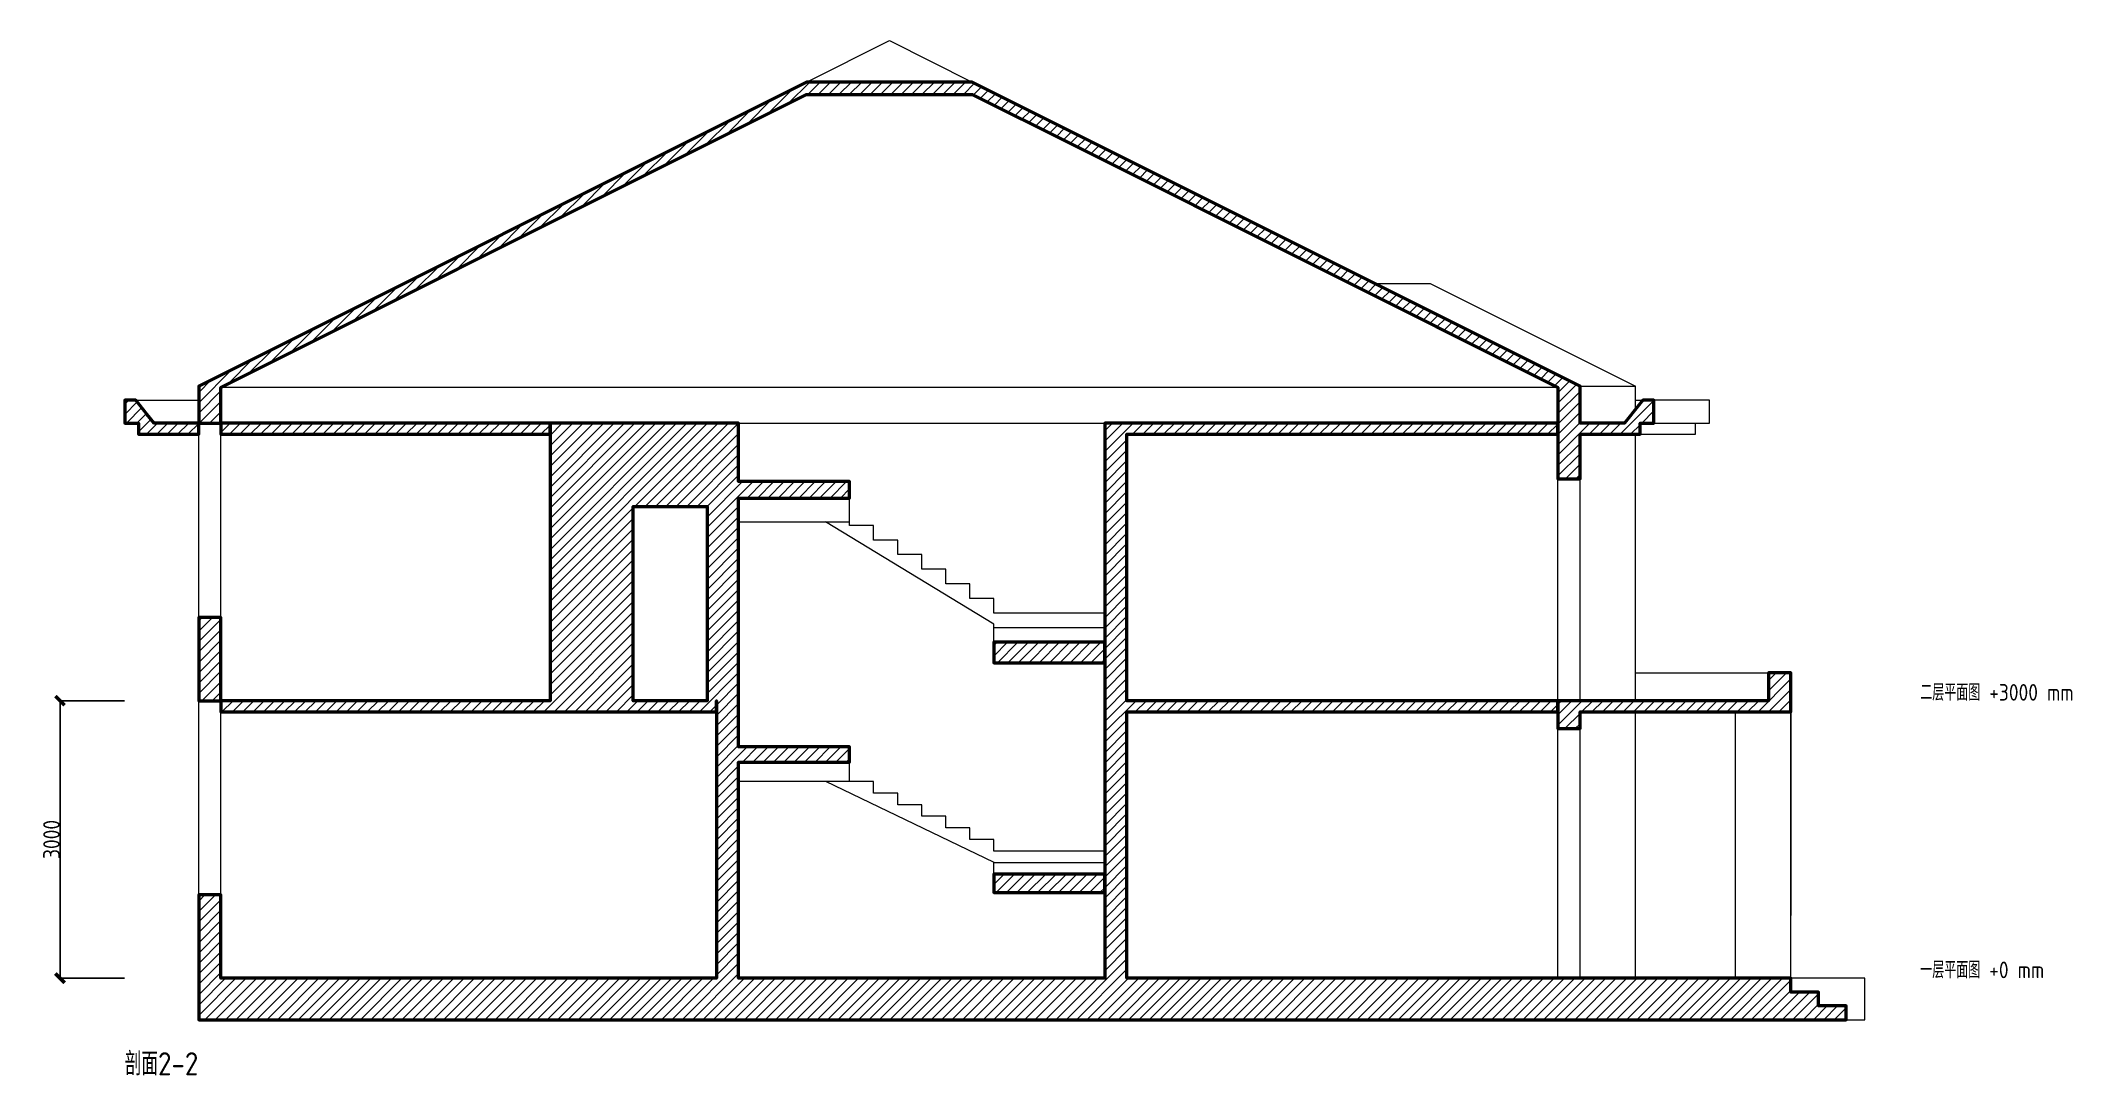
# Model space of a CAD drawing. Extents: x 20272 to 159607, y 22042 to 33227.
# Drawn here: x 137632 to 159607, y 22042 to 33227 of the extents above; entities that cross this region are included whole.
import ezdxf

# ---------------------------------------------------------------- set-up
doc = ezdxf.new("R2010")
doc.units = 0
doc.header["$LTSCALE"] = 1000
doc.header["$MEASUREMENT"] = 0
for name, color, linetype, lineweight in [('TZO_2D_annotation', 7, 'Continuous', 18), ('TZO_2D_dimension', 7, 'Continuous', 18), ('TZO_2D_section_cut', 7, 'Continuous', 50), ('TZO_2D_section_fill', 7, 'Continuous', 18), ('TZO_2D_visible', 7, 'Continuous', 18)]:
    doc.layers.add(name, color=color, linetype=linetype, lineweight=lineweight)
doc.styles.get("Standard").update_dxf_attribs({"font": 'gbenor.shx', "bigfont": 'gbcbig.shx'})
doc.dimstyles.get("Standard").update_dxf_attribs({"dimscale": 100, "dimtxt": 3.5, "dimasz": 1, "dimexe": 2.5, "dimexo": 3, "dimgap": 1.5, "dimtad": 1, "dimdec": 0, "dimzin": 0, "dimdsep": 46, "dimtxsty": 'Standard', "dimblk": 'ARCHTICK', "dimcen": 0.09, "dimadec": 0, "dimazin": 0, "dimtfac": 1, "dimtdec": 0, "dimtix": 1, "dimtmove": 2, "dimatfit": 3, "dimfxl": 1, "dimtolj": 1, "dimtzin": 0, "dimarcsym": 0})

msp = doc.modelspace()

# ---------------------------------------------------------------- texts
at = {"layer": 'TZO_2D_annotation'}
for s, height, p in [('二层平面图 +3000 mm', 180, (157961.9, 26092.1)), ('一层平面图 +0 mm', 180, (157961.9, 23092.1)), ('剖面2-2', 250, (138541.9, 22042.1))]:
    msp.add_text(s, height=height, dxfattribs=at).set_placement(p)

# ---------------------------------------------------------------- blocks, each defined once
blk = doc.blocks.new('_ArchTick')
at = {"color": 0, "linetype": 'ByBlock', "const_width": 0.4}
blk.add_lwpolyline([(-0.5, -0.5), (0.5, 0.5)], dxfattribs=at)
blk = doc.blocks.new('*D13')
at = {"layer": 'Defpoints', "color": 0, "transparency": 16777216}
for p in [(137842, 26092), (138542, 26092), (138542, 23092)]:
    blk.add_point(p, dxfattribs=at)
at = {"layer": 'TZO_2D_dimension', "color": 0, "lineweight": -2, "transparency": 16777216}
for p, q in [((138539, 26092), (137839, 26092)), ((137842, 23092), (137842, 26092)), ((138539, 23092), (137839, 23092))]:
    blk.add_line(p, q, dxfattribs=at)
at = {"layer": 'TZO_2D_dimension', "color": 0, "lineweight": -2, "transparency": 16777216, "xscale": 100, "yscale": 100, "zscale": 100}
for p, rotation in [((137842, 26092), 90), ((137842, 23092), 270)]:
    blk.add_blockref('_ArchTick', p, dxfattribs=dict(at, rotation=rotation))
at = {"layer": 'TZO_2D_dimension', "color": 0, "transparency": 16777216, "insert": (137750, 24592), "char_height": 180, "attachment_point": 5, "rotation": 90}
blk.add_mtext('\\A1;3000', dxfattribs=at)

# ---------------------------------------------------------------- dimensions: what is measured, and where the dimension line sits
at = {"layer": 'TZO_2D_dimension'}
dim = msp.add_aligned_dim(p1=(138541.9, 23092.1), p2=(138541.9, 26092.1), distance=700, dimstyle='Standard', override={"dimscale": 1, "dimtxt": 180, "dimasz": 100, "dimdec": 0, "dimlfac": 1}, dxfattribs=at)
dim.commit()
dim.dimension.update_dxf_attribs({"geometry": '*D13', "text_midpoint": (137750.4, 24592.1)})

# ---------------------------------------------------------------- hatches: boundary and pattern name
at = {"layer": 'TZO_2D_section_fill'}
h = msp.add_hatch(dxfattribs=at)
h.set_pattern_fill('ANSI31', color=256, scale=50, style=0)
h.set_pattern_definition([(45, (-2583657.78, 1716516.66), (-56.1266008, 56.1266008), [])])
h.paths.add_polyline_path([(139341.9, 29092.1), (139157.6, 29092.1), (138861.9, 29092.1), (138782.7, 29191.1), (138661.9, 29342.1), (138613.9, 29342.1), (138541.9, 29342.1), (138541.9, 29241), (138541.9, 29092.1), (138632, 29092.1), (138691.9, 29092.1), (138691.9, 29043.7), (138691.9, 28972.1), (139094.8, 28972.1), (139120, 28972.1), (139194.1, 28972.1), (139279.7, 28972.1), (139341.9, 28972.1), (139341.9, 29027.2)], flags=0)
h.paths.add_polyline_path([(154281.9, 28639.4), (154281.9, 28753.2), (154281.9, 28827.4), (154281.9, 28972.1), (154716.9, 28972.1), (154796.2, 28972.1), (154931.9, 28972.1), (154931.9, 28999.6), (154931.9, 29092.1), (155050.2, 29092.1), (155081.9, 29092.1), (155081.9, 29146.2), (155081.9, 29342.1), (155056.4, 29342.1), (154961.9, 29342.1), (154917.9, 29287), (154761.9, 29092.1), (154652.9, 29092.1), (154281.9, 29092.1), (154281.9, 29284.8), (154281.9, 29299.3), (154281.9, 29406.3), (154281.9, 29492.1), (149020, 32123), (147707.6, 32779.2), (145916.3, 32779.2), (139341.9, 29492.1), (139341.9, 29451.8), (139341.9, 29391.6), (139341.9, 29212.3), (139341.9, 29197.1), (139341.9, 29092.1), (139452.3, 29092.1), (139581.9, 29092.1), (139581.9, 29036.9), (139581.9, 28972.1), (139581.9, 28972.1), (139581.9, 28972.1), (140690.9, 28972.1), (141121.1, 28972.1), (143141.9, 28972.1), (143141.9, 29023.9), (143141.9, 29092.1), (141121.1, 29092.1), (139581.9, 29092.1), (139581.9, 29170.9), (139581.9, 29179.9), (139581.9, 29179.9), (139581.9, 29273.6), (139581.9, 29277.6), (139581.9, 29277.6), (139581.9, 29326.7), (139581.9, 29477.9), (144710.4, 32042.1), (145916.3, 32645.1), (147707.6, 32645.1), (148792.2, 32102.8), (154041.9, 29477.9), (154041.9, 29203.2), (154041.9, 29195), (154041.9, 29092.1), (154041.9, 28676.3), (154041.9, 28492.1), (154136.5, 28492.1), (154281.9, 28492.1)], flags=0)
h.paths.add_polyline_path([(157161.9, 22728.3), (157161.9, 22792.1), (157034.4, 22792.1), (156861.9, 22792.1), (156861.9, 22878.3), (156861.9, 22942.1), (156734.4, 22942.1), (156561.9, 22942.1), (156561.9, 23028.3), (156561.9, 23092.1), (156561.9, 23092.1), (155425.4, 23092.1), (155305.7, 23092.1), (154187.4, 23092.1), (154041.9, 23092.1), (151841.5, 23092.1), (149381.9, 23092.1), (149381.9, 24262.5), (149381.9, 25972.1), (151275.8, 25972.1), (154041.9, 25972.1), (154041.9, 26020.8), (154041.9, 26023.9), (154041.9, 26023.9), (154041.9, 26092.1), (152459.5, 26092.1), (152070.4, 26092.1), (151082.8, 26092.1), (149381.9, 26092.1), (149381.9, 27143.2), (149381.9, 28381.5), (149381.9, 28570), (149381.9, 28972.1), (151396.7, 28972.1), (154041.9, 28972.1), (154041.9, 29023.9), (154041.9, 29092.1), (152027.2, 29092.1), (152027.2, 29092.1), (152027.2, 29092.1), (149381.9, 29092.1), (149278.2, 29092.1), (149141.9, 29092.1), (149141.9, 28425.3), (149141.9, 27187), (149141.9, 24997.1), (149141.9, 24389.1), (149141.9, 24311.3), (149141.9, 24262.5), (149141.9, 23092.1), (149141.9, 23092.1), (149141.9, 23092.1), (148592.5, 23092.1), (147429.8, 23092.1), (147040.7, 23092.1), (146651.6, 23092.1), (146627.3, 23092.1), (145181.9, 23092.1), (145181.9, 24555.4), (145181.9, 25426.7), (145827.8, 25426.7), (146192.9, 25426.7), (146381.9, 25426.7), (146381.9, 25514), (146381.9, 25531.4), (146381.9, 25546.7), (146381.9, 25592.1), (145946.4, 25592.1), (145181.9, 25592.1), (145181.9, 26033.5), (145181.9, 26135.8), (145181.9, 26833.6), (145181.9, 27182.5), (145181.9, 27391.9), (145181.9, 27419.8), (145181.9, 27461.2), (145181.9, 28283.1), (145847.9, 28283.1), (146192.9, 28283.1), (146381.9, 28283.1), (146381.9, 28370.4), (146381.9, 28387.8), (146381.9, 28403.1), (146381.9, 28460.4), (145946.4, 28460.4), (145181.9, 28460.4), (145181.9, 28561), (145181.9, 28644.3), (145181.9, 28832.7), (145181.9, 28977.4), (145181.9, 29092.1), (145181.9, 29092.1), (145028.3, 29092.1), (144957.7, 29092.1), (144941.9, 29092.1), (144941.9, 29092.1), (144868.6, 29092.1), (143381.9, 29092.1), (143381.9, 29092.1), (143366.2, 29092.1), (143295.5, 29092.1), (143288.6, 29092.1), (143141.9, 29092.1), (143141.9, 28562), (143141.9, 27329), (143141.9, 26092.1), (141678.8, 26092.1), (139581.9, 26092.1), (139581.9, 26711.7), (139581.9, 26992.1), (139471.6, 26992.1), (139341.9, 26992.1), (139341.9, 26891.8), (139341.9, 26759.4), (139341.9, 26649.7), (139341.9, 26582.3), (139341.9, 26501), (139341.9, 26373.4), (139341.9, 26225.4), (139341.9, 26092.1), (139452.3, 26092.1), (139581.9, 26092.1), (139581.9, 26036.9), (139581.9, 25972.1), (139581.9, 25972.1), (139581.9, 25972.1), (141326.3, 25972.1), (142306.1, 25972.1), (142985.6, 25972.1), (144941.9, 25972.1), (144941.9, 26091.3), (144941.9, 26092.1), (144941.9, 26092.1), (144941.9, 26092.1), (144941.9, 25894.9), (144941.9, 24997.1), (144941.9, 24920.9), (144941.9, 23092.1), (142985.6, 23092.1), (139581.9, 23092.1), (139581.9, 23578.2), (139581.9, 23992.1), (139471.6, 23992.1), (139341.9, 23992.1), (139341.9, 23814.8), (139341.9, 23092.1), (139341.9, 23046.5), (139341.9, 23016.4), (139341.9, 22642.1), (148742.2, 22642.1), (151736.6, 22642.1), (153714.6, 22642.1), (154264.5, 22642.1), (157161.9, 22642.1)], flags=0)
h.paths.add_polyline_path([(144041.9, 28093.4), (144041.9, 28192.1), (144079.5, 28192.1), (144841.9, 28192.1), (144841.9, 26190.8), (144841.9, 26092.1), (144079.5, 26092.1), (144041.9, 26092.1)], flags=0)
h.paths.add_polyline_path([(149141.9, 26566.3), (149141.9, 26582.2), (149141.9, 26608.5), (149141.9, 26623), (149141.9, 26723.6), (148377.5, 26723.6), (147941.9, 26723.6), (147941.9, 26623), (147941.9, 26608.5), (147941.9, 26582.2), (147941.9, 26566.3), (147941.9, 26503), (148469.4, 26503), (149141.9, 26503)], flags=0)
h.paths.add_polyline_path([(154281.9, 25829), (154281.9, 25972.1), (154716.9, 25972.1), (154881.9, 25972.1), (155186, 25972.1), (155355, 25972.1), (155433.4, 25972.1), (155525.8, 25972.1), (155961.9, 25972.1), (156306.8, 25972.1), (156561.9, 25972.1), (156561.9, 25972.1), (156561.9, 25972.1), (156561.9, 25972.1), (156561.9, 25972.1), (156561.9, 25972.1), (156561.9, 26096.8), (156561.9, 26392.1), (156388.4, 26392.1), (156321.9, 26392.1), (156321.9, 26306.6), (156321.9, 26302.6), (156321.9, 26232.8), (156321.9, 26207.4), (156321.9, 26092.1), (156168.9, 26092.1), (155961.9, 26092.1), (155546.7, 26092.1), (155455.2, 26092.1), (155204, 26092.1), (155186, 26092.1), (154755, 26092.1), (154636, 26092.1), (154446.6, 26092.1), (154187.4, 26092.1), (154041.9, 26092.1), (154041.9, 25910.3), (154041.9, 25884.2), (154041.9, 25884.2), (154041.9, 25877.5), (154041.9, 25792.1), (154136.5, 25792.1), (154281.9, 25792.1)], flags=0)
h.paths.add_polyline_path([(149141.9, 24049.1), (149141.9, 24052.6), (149141.9, 24057), (149141.9, 24062.6), (149141.9, 24070.2), (149141.9, 24080.7), (149141.9, 24096.5), (149141.9, 24122.9), (149141.9, 24137.4), (149141.9, 24217.1), (148377.5, 24217.1), (147941.9, 24217.1), (147941.9, 24137.4), (147941.9, 24122.9), (147941.9, 24096.5), (147941.9, 24080.7), (147941.9, 24070.2), (147941.9, 24062.6), (147941.9, 24057), (147941.9, 24052.6), (147941.9, 24049.1), (147941.9, 24017.4), (148257.1, 24017.4), (149141.9, 24017.4)], flags=0)

# ---------------------------------------------------------------- linework, layer by layer
at = {"layer": 'TZO_2D_section_cut'}
for points in [[(154281.9, 28639.4), (154281.9, 28753.2), (154281.9, 28827.4), (154281.9, 28972.1), (154716.9, 28972.1), (154796.2, 28972.1), (154931.9, 28972.1), (154931.9, 28999.6), (154931.9, 29092.1), (155050.2, 29092.1), (155081.9, 29092.1), (155081.9, 29146.2), (155081.9, 29342.1), (155056.4, 29342.1), (154961.9, 29342.1), (154917.9, 29287), (154761.9, 29092.1), (154652.9, 29092.1), (154281.9, 29092.1), (154281.9, 29284.8), (154281.9, 29299.3), (154281.9, 29406.3), (154281.9, 29492.1), (149020, 32123), (147707.6, 32779.2), (145916.3, 32779.2), (139341.9, 29492.1), (139341.9, 29451.8), (139341.9, 29391.6), (139341.9, 29212.3), (139341.9, 29197.1), (139341.9, 29092.1), (139452.3, 29092.1), (139581.9, 29092.1), (139581.9, 29036.9), (139581.9, 28972.1), (139581.9, 28972.1), (139581.9, 28972.1), (140690.9, 28972.1), (141121.1, 28972.1), (143141.9, 28972.1), (143141.9, 29023.9), (143141.9, 29092.1), (141121.1, 29092.1), (139581.9, 29092.1), (139581.9, 29170.9), (139581.9, 29179.9), (139581.9, 29179.9), (139581.9, 29273.6), (139581.9, 29277.6), (139581.9, 29277.6), (139581.9, 29326.7), (139581.9, 29477.9), (144710.4, 32042.1), (145916.3, 32645.1), (147707.6, 32645.1), (148792.2, 32102.8), (154041.9, 29477.9), (154041.9, 29203.2), (154041.9, 29195), (154041.9, 29092.1), (154041.9, 28676.3), (154041.9, 28492.1), (154136.5, 28492.1), (154281.9, 28492.1)], [(139341.9, 29092.1), (139157.6, 29092.1), (138861.9, 29092.1), (138782.7, 29191.1), (138661.9, 29342.1), (138613.9, 29342.1), (138541.9, 29342.1), (138541.9, 29241), (138541.9, 29092.1), (138632, 29092.1), (138691.9, 29092.1), (138691.9, 29043.7), (138691.9, 28972.1), (139094.8, 28972.1), (139120, 28972.1), (139194.1, 28972.1), (139279.7, 28972.1), (139341.9, 28972.1), (139341.9, 29027.2)], [(157161.9, 22728.3), (157161.9, 22792.1), (157034.4, 22792.1), (156861.9, 22792.1), (156861.9, 22878.3), (156861.9, 22942.1), (156734.4, 22942.1), (156561.9, 22942.1), (156561.9, 23028.3), (156561.9, 23092.1), (156561.9, 23092.1), (155425.4, 23092.1), (155305.7, 23092.1), (154187.4, 23092.1), (154041.9, 23092.1), (151841.5, 23092.1), (149381.9, 23092.1), (149381.9, 24262.5), (149381.9, 25972.1), (151275.8, 25972.1), (154041.9, 25972.1), (154041.9, 26020.8), (154041.9, 26023.9), (154041.9, 26023.9), (154041.9, 26092.1), (152459.5, 26092.1), (152070.4, 26092.1), (151082.8, 26092.1), (149381.9, 26092.1), (149381.9, 27143.2), (149381.9, 28381.5), (149381.9, 28570), (149381.9, 28972.1), (151396.7, 28972.1), (154041.9, 28972.1), (154041.9, 29023.9), (154041.9, 29092.1), (152027.2, 29092.1), (152027.2, 29092.1), (152027.2, 29092.1), (149381.9, 29092.1), (149278.2, 29092.1), (149141.9, 29092.1), (149141.9, 28425.3), (149141.9, 27187), (149141.9, 24997.1), (149141.9, 24389.1), (149141.9, 24311.3), (149141.9, 24262.5), (149141.9, 23092.1), (149141.9, 23092.1), (149141.9, 23092.1), (148592.5, 23092.1), (147429.8, 23092.1), (147040.7, 23092.1), (146651.6, 23092.1), (146627.3, 23092.1), (145181.9, 23092.1), (145181.9, 24555.4), (145181.9, 25426.7), (145827.8, 25426.7), (146192.9, 25426.7), (146381.9, 25426.7), (146381.9, 25514), (146381.9, 25531.4), (146381.9, 25546.7), (146381.9, 25592.1), (145946.4, 25592.1), (145181.9, 25592.1), (145181.9, 26033.5), (145181.9, 26135.8), (145181.9, 26833.6), (145181.9, 27182.5), (145181.9, 27391.9), (145181.9, 27419.8), (145181.9, 27461.2), (145181.9, 28283.1), (145847.9, 28283.1), (146192.9, 28283.1), (146381.9, 28283.1), (146381.9, 28370.4), (146381.9, 28387.8), (146381.9, 28403.1), (146381.9, 28460.4), (145946.4, 28460.4), (145181.9, 28460.4), (145181.9, 28561), (145181.9, 28644.3), (145181.9, 28832.7), (145181.9, 28977.4), (145181.9, 29092.1), (145181.9, 29092.1), (145028.3, 29092.1), (144957.7, 29092.1), (144941.9, 29092.1), (144941.9, 29092.1), (144868.6, 29092.1), (143381.9, 29092.1), (143381.9, 29092.1), (143366.2, 29092.1), (143295.5, 29092.1), (143288.6, 29092.1), (143141.9, 29092.1), (143141.9, 28562), (143141.9, 27329), (143141.9, 26092.1), (141678.8, 26092.1), (139581.9, 26092.1), (139581.9, 26711.7), (139581.9, 26992.1), (139471.6, 26992.1), (139341.9, 26992.1), (139341.9, 26891.8), (139341.9, 26759.4), (139341.9, 26649.7), (139341.9, 26582.3), (139341.9, 26501), (139341.9, 26373.4), (139341.9, 26225.4), (139341.9, 26092.1), (139452.3, 26092.1), (139581.9, 26092.1), (139581.9, 26036.9), (139581.9, 25972.1), (139581.9, 25972.1), (139581.9, 25972.1), (141326.3, 25972.1), (142306.1, 25972.1), (142985.6, 25972.1), (144941.9, 25972.1), (144941.9, 26091.3), (144941.9, 26092.1), (144941.9, 26092.1), (144941.9, 26092.1), (144941.9, 25894.9), (144941.9, 24997.1), (144941.9, 24920.9), (144941.9, 23092.1), (142985.6, 23092.1), (139581.9, 23092.1), (139581.9, 23578.2), (139581.9, 23992.1), (139471.6, 23992.1), (139341.9, 23992.1), (139341.9, 23814.8), (139341.9, 23092.1), (139341.9, 23046.5), (139341.9, 23016.4), (139341.9, 22642.1), (148742.2, 22642.1), (151736.6, 22642.1), (153714.6, 22642.1), (154264.5, 22642.1), (157161.9, 22642.1)], [(144041.9, 28093.4), (144041.9, 28192.1), (144079.5, 28192.1), (144841.9, 28192.1), (144841.9, 26190.8), (144841.9, 26092.1), (144079.5, 26092.1), (144041.9, 26092.1)], [(149141.9, 26566.3), (149141.9, 26582.2), (149141.9, 26608.5), (149141.9, 26623), (149141.9, 26723.6), (148377.5, 26723.6), (147941.9, 26723.6), (147941.9, 26623), (147941.9, 26608.5), (147941.9, 26582.2), (147941.9, 26566.3), (147941.9, 26503), (148469.4, 26503), (149141.9, 26503)], [(154281.9, 25829), (154281.9, 25972.1), (154716.9, 25972.1), (154881.9, 25972.1), (155186, 25972.1), (155355, 25972.1), (155433.4, 25972.1), (155525.8, 25972.1), (155961.9, 25972.1), (156306.8, 25972.1), (156561.9, 25972.1), (156561.9, 25972.1), (156561.9, 25972.1), (156561.9, 25972.1), (156561.9, 25972.1), (156561.9, 25972.1), (156561.9, 26096.8), (156561.9, 26392.1), (156388.4, 26392.1), (156321.9, 26392.1), (156321.9, 26306.6), (156321.9, 26302.6), (156321.9, 26232.8), (156321.9, 26207.4), (156321.9, 26092.1), (156168.9, 26092.1), (155961.9, 26092.1), (155546.7, 26092.1), (155455.2, 26092.1), (155204, 26092.1), (155186, 26092.1), (154755, 26092.1), (154636, 26092.1), (154446.6, 26092.1), (154187.4, 26092.1), (154041.9, 26092.1), (154041.9, 25910.3), (154041.9, 25884.2), (154041.9, 25884.2), (154041.9, 25877.5), (154041.9, 25792.1), (154136.5, 25792.1), (154281.9, 25792.1)], [(149141.9, 24049.1), (149141.9, 24052.6), (149141.9, 24057), (149141.9, 24062.6), (149141.9, 24070.2), (149141.9, 24080.7), (149141.9, 24096.5), (149141.9, 24122.9), (149141.9, 24137.4), (149141.9, 24217.1), (148377.5, 24217.1), (147941.9, 24217.1), (147941.9, 24137.4), (147941.9, 24122.9), (147941.9, 24096.5), (147941.9, 24080.7), (147941.9, 24070.2), (147941.9, 24062.6), (147941.9, 24057), (147941.9, 24052.6), (147941.9, 24049.1), (147941.9, 24017.4), (148257.1, 24017.4), (149141.9, 24017.4)]]:
    msp.add_lwpolyline(points, close=True, dxfattribs=at)
at = {"layer": 'TZO_2D_visible'}
for p, q in [((145916.3, 32779.2), (146811.9, 33227.1)), ((146811.9, 33227.1), (147707.6, 32779.2)), ((145916.3, 32645.1), (145916.3, 32645.1)), ((147707.6, 32645.1), (147707.6, 32645.1)), ((148792.2, 32102.8), (154041.9, 29477.9)), ((149020, 32123), (152061.9, 30602.1)), ((152061.9, 30602.1), (152661.9, 30602.1)), ((152061.9, 30602.1), (154281.9, 29492.1)), ((152661.9, 30602.1), (154881.9, 29492.1)), ((154041.9, 29477.9), (139581.9, 29477.9)), ((154281.9, 29492.1), (154881.9, 29492.1)), ((154881.9, 29342.1), (154881.9, 29492.1)), ((138661.9, 29342.1), (139341.9, 29342.1)), ((139341.9, 29342.1), (139341.9, 29391.6)), ((139341.9, 29212.3), (139341.9, 29342.1)), ((154761.9, 29092.1), (154881.9, 29242.1)), ((154881.9, 29242.1), (154881.9, 29342.1)), ((154881.9, 29342.1), (154961.9, 29342.1)), ((154881.9, 29242.1), (154917.9, 29287)), ((155681.9, 29342.1), (155081.9, 29342.1)), ((155681.9, 29092.1), (155681.9, 29342.1)), ((143141.9, 29092.1), (143141.9, 29092.1)), ((145181.9, 29092.1), (149141.9, 29092.1)), ((154041.9, 29092.1), (154041.9, 29092.1)), ((155081.9, 29092.1), (155531.9, 29092.1)), ((155531.9, 28972.1), (155531.9, 29092.1)), ((155531.9, 29092.1), (155681.9, 29092.1)), ((139341.9, 26992.1), (139341.9, 28972.1)), ((139581.9, 26992.1), (139581.9, 28972.1)), ((154881.9, 26392.1), (154881.9, 28972.1)), ((154931.9, 28972.1), (155531.9, 28972.1)), ((154041.9, 26092.1), (154041.9, 28492.1)), ((154281.9, 26092.1), (154281.9, 28492.1)), ((145181.9, 28024.6), (145181.9, 28283.1)), ((146381.9, 28024.6), (146381.9, 28283.1)), ((145181.9, 27461.2), (145181.9, 28024.6)), ((145181.9, 28024.6), (146121.9, 28024.6)), ((146121.9, 28024.6), (146381.9, 28024.6)), ((147941.9, 26919.4), (146121.9, 28024.6)), ((146381.9, 27986.7), (146381.9, 28024.6)), ((146641.9, 27986.7), (146381.9, 27986.7)), ((146641.9, 27828.9), (146641.9, 27986.7)), ((146901.9, 27828.9), (146641.9, 27828.9)), ((146901.9, 27671), (146901.9, 27828.9)), ((147161.9, 27671), (146901.9, 27671)), ((147161.9, 27513.1), (147161.9, 27671)), ((147421.9, 27513.1), (147161.9, 27513.1)), ((147421.9, 27355.2), (147421.9, 27513.1)), ((147681.9, 27355.2), (147421.9, 27355.2)), ((147681.9, 27197.3), (147681.9, 27355.2)), ((147941.9, 27197.3), (147681.9, 27197.3)), ((147941.9, 27039.4), (147941.9, 27197.3)), ((149141.9, 27039.4), (147941.9, 27039.4)), ((149141.9, 26881.5), (149141.9, 27039.4)), ((147941.9, 26881.5), (147941.9, 26919.4)), ((147941.9, 26881.5), (149141.9, 26881.5)), ((147941.9, 26723.6), (147941.9, 26881.5)), ((149141.9, 26723.6), (149141.9, 26881.5)), ((154881.9, 26092.1), (154881.9, 26392.1)), ((154881.9, 26392.1), (156321.9, 26392.1)), ((139341.9, 23992.1), (139341.9, 26092.1)), ((139581.9, 23992.1), (139581.9, 25972.1)), ((154881.9, 23092.1), (154881.9, 25972.1)), ((155961.9, 23092.1), (155961.9, 25972.1)), ((156561.9, 23092.1), (156561.9, 25972.1)), ((156561.9, 25972.1), (156561.9, 23770.8)), ((154041.9, 25877.5), (154041.9, 25884.2)), ((154041.9, 23092.1), (154041.9, 25792.1)), ((154281.9, 23092.1), (154281.9, 25792.1)), ((145181.9, 25222.1), (145181.9, 25426.7)), ((146381.9, 25222.1), (146381.9, 25426.7)), ((145181.9, 24555.4), (145181.9, 25222.1)), ((145181.9, 25222.1), (146121.9, 25222.1)), ((146121.9, 25222.1), (146381.9, 25222.1)), ((146121.9, 25222.1), (147941.9, 24347.1)), ((146381.9, 25217.1), (146381.9, 25222.1)), ((146641.9, 25217.1), (146381.9, 25217.1)), ((146641.9, 25092.1), (146641.9, 25217.1)), ((146901.9, 25092.1), (146641.9, 25092.1)), ((146901.9, 24967.1), (146901.9, 25092.1)), ((147161.9, 24967.1), (146901.9, 24967.1)), ((147161.9, 24842.1), (147161.9, 24967.1)), ((147421.9, 24842.1), (147161.9, 24842.1)), ((147421.9, 24717.1), (147421.9, 24842.1)), ((147681.9, 24717.1), (147421.9, 24717.1)), ((147681.9, 24592.1), (147681.9, 24717.1)), ((147941.9, 24592.1), (147681.9, 24592.1)), ((147941.9, 24467.1), (147941.9, 24592.1)), ((149141.9, 24467.1), (147941.9, 24467.1)), ((149141.9, 24342.1), (149141.9, 24467.1)), ((147941.9, 24347.1), (147941.9, 24342.1)), ((147941.9, 24217.1), (147941.9, 24342.1)), ((147941.9, 24342.1), (149141.9, 24342.1)), ((149141.9, 24217.1), (149141.9, 24342.1)), ((157361.9, 23092.1), (156561.9, 23092.1)), ((157361.9, 22642.1), (157361.9, 23092.1)), ((157161.9, 22642.1), (157361.9, 22642.1))]:
    msp.add_line(p, q, dxfattribs=at)

msp.set_redraw_order([(e.dxf.handle, doc.entitydb.next_handle()) for e in msp.query("TEXT MTEXT ATTDEF DIMENSION ARC_DIMENSION")])  # texts and dimensions are drawn at this point

doc.saveas('drawing.dxf')
